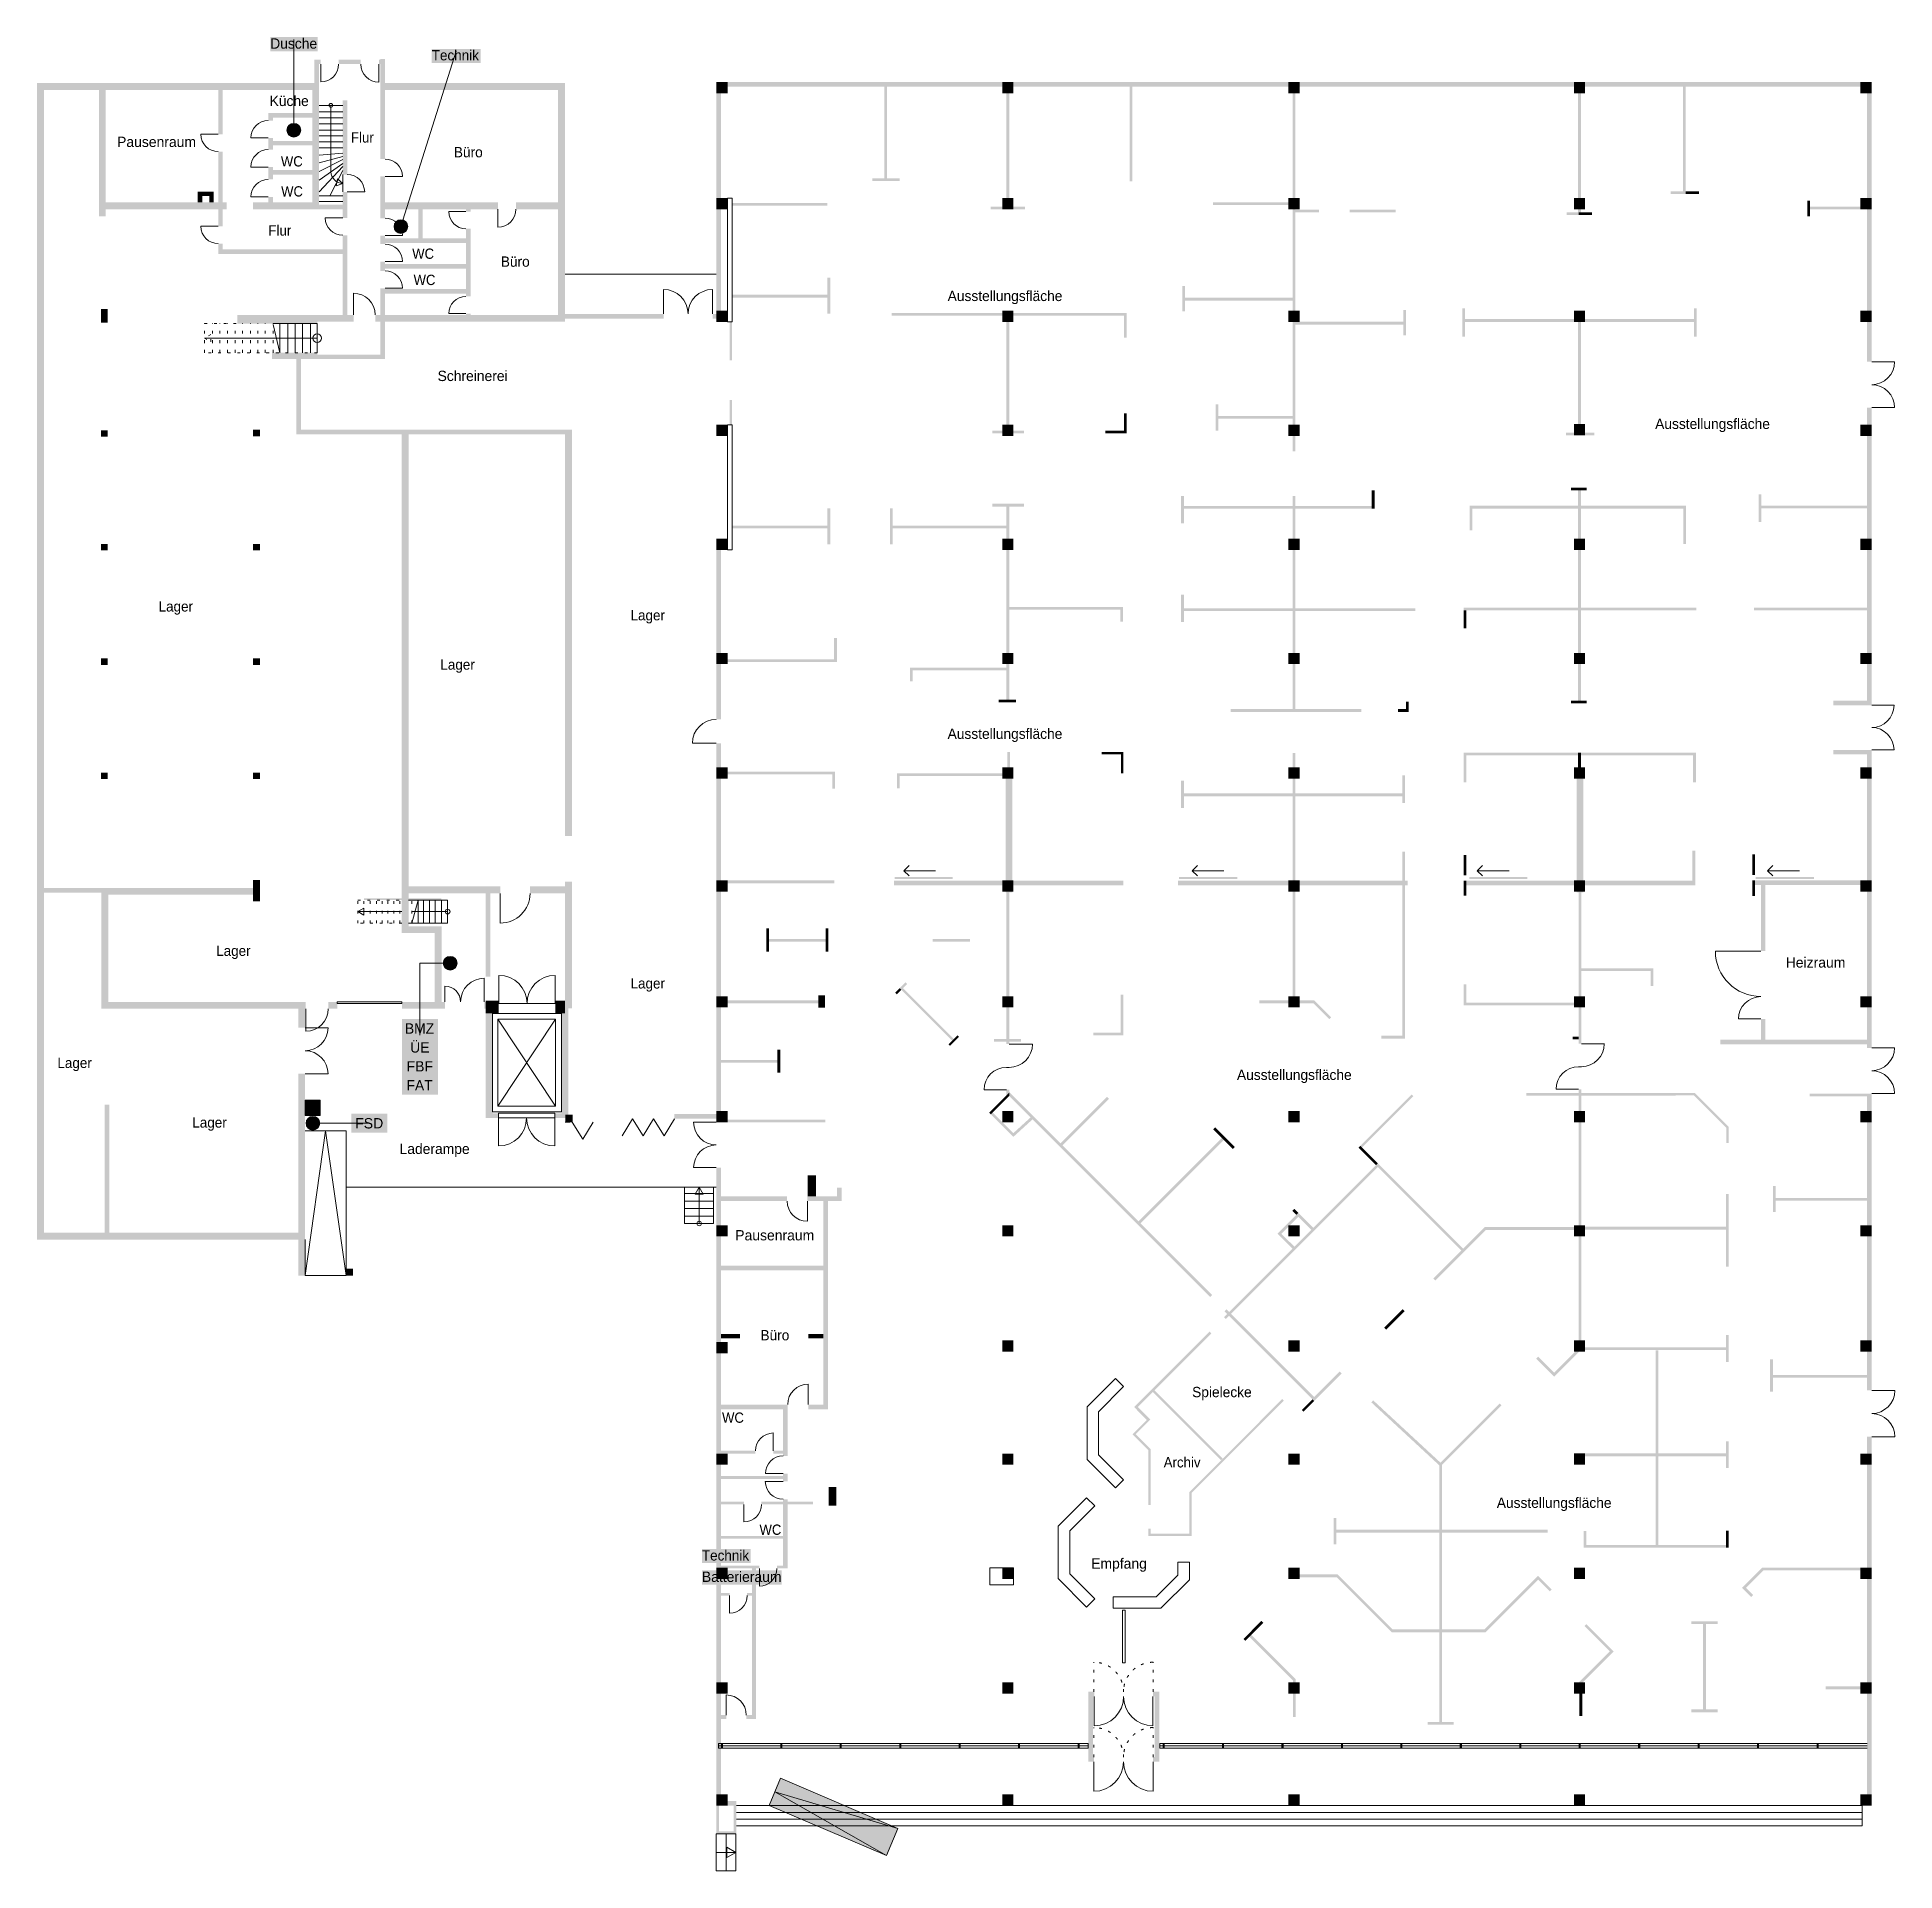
# Model space of a CAD drawing. Header units: inches. Extents: x 49870 to 130920, y 53624 to 133620.
import ezdxf

# ---------------------------------------------------------------- set-up
doc = ezdxf.new("R2010")
doc.units = ezdxf.units.IN
doc.header["$LTSCALE"] = 300
doc.header["$MEASUREMENT"] = 0
for name, pattern in [('Punktlinie', [1.4, 0.4, -1]), ('Standardmuster', [0]), ('Volllinie', [0])]:
    doc.linetypes.add(name, pattern=pattern)
doc.layers.add('Grundebene', color=7, linetype='Continuous')
doc.styles.add('ARIAL', font='arial.ttf', dxfattribs={"height": 0.2})

msp = doc.modelspace()

# ---------------------------------------------------------------- texts
at = {"layer": 'Grundebene', "color": 18, "lineweight": 18, "true_color": 0x000000, "style": 'ARIAL'}
for s, width, p in [('Dusche', 0.961178, (60038, 133117)), ('Technik', 0.935698, (67085, 132607)), ('Küche', 0.956347, (60015, 130614)), ('Pausenraum', 0.966727, (53357, 128827)), ('Flur', 0.923235, (63559, 129022)), ('WC', 0.910832, (60504, 127977)), ('Büro', 0.950108, (68049, 128377)), ('WC', 0.910832, (60514, 126667)), ('Flur', 0.923235, (59959, 124962)), ('WC', 0.910832, (66234, 123949)), ('Büro', 0.950108, (70099, 123603)), ('WC', 0.910832, (66294, 122805)), ('Ausstellungsfläche', 0.955089, (89595, 122107)), ('Schreinerei', 0.960898, (67342, 118617)), ('Ausstellungsfläche', 0.955089, (120463, 116527)), ('Lager', 0.934037, (55169, 108562)), ('Lager', 0.934037, (75759, 108177)), ('Lager', 0.934037, (67463, 106024)), ('Ausstellungsfläche', 0.955089, (89593, 103007)), ('Lager', 0.934037, (57681, 93537)), ('Heizraum', 0.967625, (126159, 93029)), ('Lager', 0.934037, (75759, 92117)), ('Lager', 0.934037, (50754, 88647)), ('Ausstellungsfläche', 0.955089, (102217, 88127)), ('Lager', 0.934037, (56640, 86047)), ('Laderampe', 0.961038, (65683, 84897)), ('Pausenraum', 0.966727, (80328, 81128)), ('Büro', 0.950108, (81427, 76767)), ('Spielecke', 0.953746, (100260, 74287)), ('WC', 0.910832, (79751, 73170)), ('Archiv', 0.921483, (99019, 71222)), ('Ausstellungsfläche', 0.955089, (113553, 69457)), ('WC', 0.910832, (81386, 68282)), ('Technik', 0.935698, (78872, 67161)), ('Empfang', 0.966311, (95856, 66807)), ('Batterieraum', 0.965453, (78872, 66227))]:
    msp.add_text(s, height=450, dxfattribs=dict(at, width=width)).set_placement(p)

# ---------------------------------------------------------------- blocks, each defined once
blk = doc.blocks.new('door-222')
at = {"layer": 'Grundebene', "color": 18, "linetype": 'Standardmuster', "lineweight": 13, "true_color": 0x000000}
for p, q in [((95994, 61234), (95994, 59955)), ((98551, 61234), (98551, 59955))]:
    blk.add_line(p, q, dxfattribs=at)
for centre, start, end in [((95994, 61234), 270, 0), ((98551, 61234), 180, 270)]:
    blk.add_arc(centre, 1279, start, end, dxfattribs=at)
blk = doc.blocks.new('door-22C')
at = {"layer": 'Grundebene', "color": 18, "linetype": 'Standardmuster', "lineweight": 13, "true_color": 0x000000}
for p, q in [((95977, 58384), (95977, 57094)), ((98556, 58384), (98556, 57094))]:
    blk.add_line(p, q, dxfattribs=at)
for centre, start, end in [((95977, 58384), 270, 0), ((98556, 58384), 180, 270)]:
    blk.add_arc(centre, 1290, start, end, dxfattribs=at)
blk = doc.blocks.new('Color_Area-23E')
at = {"layer": 'Grundebene', "true_color": 0xffffff, "transparency": 33554687}
blk.add_hatch(color=7, dxfattribs=at).paths.add_polyline_path([(87424, 55476), (86921, 54286), (81801, 56474), (82304, 57664)], flags=0)
at = {"layer": 'Grundebene', "color": 18, "linetype": 'Volllinie', "lineweight": 13, "true_color": 0x000000}
for p, q in [((81801, 56474), (82304, 57664)), ((82304, 57664), (87424, 55476)), ((86921, 54286), (81801, 56474)), ((87424, 55476), (86921, 54286))]:
    blk.add_line(p, q, dxfattribs=at)
blk = doc.blocks.new('door-2A9')
at = {"layer": 'Grundebene', "color": 18, "linetype": 'Standardmuster', "lineweight": 13, "true_color": 0x000000}
for p, q in [((125075, 93749), (123090, 93749)), ((125075, 90787), (124098, 90787))]:
    blk.add_line(p, q, dxfattribs=at)
for centre, radius, start, end in [((125075, 93749), 1984, 180, 270), ((125075, 90787), 977, 90, 180)]:
    blk.add_arc(centre, radius, start, end, dxfattribs=at)
blk = doc.blocks.new('door-352')
at = {"layer": 'Grundebene', "color": 18, "linetype": 'Standardmuster', "lineweight": 13, "true_color": 0x000000}
blk.add_line((117245, 89705), (118245, 89705), dxfattribs=at)
blk.add_arc((117245, 89705), 999, 270, 0, dxfattribs=at)
blk = doc.blocks.new('door-35A')
at = {"layer": 'Grundebene', "color": 18, "linetype": 'Standardmuster', "lineweight": 13, "true_color": 0x000000}
blk.add_line((117125, 87721), (116140, 87721), dxfattribs=at)
blk.add_arc((117125, 87721), 985, 90, 180, dxfattribs=at)
blk = doc.blocks.new('door-4F5')
at = {"layer": 'Grundebene', "color": 18, "linetype": 'Standardmuster', "lineweight": 13, "true_color": 0x000000}
blk.add_line((83475, 82844), (83475, 81959), dxfattribs=at)
blk.add_arc((83475, 82844), 885, 180, 270, dxfattribs=at)
blk = doc.blocks.new('door-56A')
at = {"layer": 'Grundebene', "color": 18, "linetype": 'Standardmuster', "lineweight": 13, "true_color": 0x000000}
blk.add_line((92280, 89692), (93296, 89692), dxfattribs=at)
blk.add_arc((92280, 89692), 1016, 270, 0, dxfattribs=at)
blk = doc.blocks.new('door-572')
at = {"layer": 'Grundebene', "color": 18, "linetype": 'Standardmuster', "lineweight": 13, "true_color": 0x000000}
blk.add_line((92160, 87698), (91182, 87698), dxfattribs=at)
blk.add_arc((92160, 87698), 978, 90, 180, dxfattribs=at)
blk = doc.blocks.new('door-5E8')
at = {"layer": 'Grundebene', "color": 18, "linetype": 'Standardmuster', "lineweight": 13, "true_color": 0x000000}
blk.add_line((79500, 102817), (78461, 102817), dxfattribs=at)
blk.add_arc((79500, 102817), 1040, 90, 180, dxfattribs=at)
blk = doc.blocks.new('door-5FF')
at = {"layer": 'Grundebene', "color": 18, "linetype": 'Standardmuster', "lineweight": 13, "true_color": 0x000000}
for p, q in [((129910, 89527), (130906, 89527)), ((129910, 87535), (130906, 87535))]:
    blk.add_line(p, q, dxfattribs=at)
for centre, start, end in [((129910, 89527), 270, 0), ((129910, 87535), 0, 90)]:
    blk.add_arc(centre, 996, start, end, dxfattribs=at)
blk = doc.blocks.new('door-609')
at = {"layer": 'Grundebene', "color": 18, "linetype": 'Standardmuster', "lineweight": 13, "true_color": 0x000000}
blk.add_line((83511, 73962), (83511, 74859), dxfattribs=at)
blk.add_arc((83511, 73962), 896, 90, 180, dxfattribs=at)
blk = doc.blocks.new('door-611')
at = {"layer": 'Grundebene', "color": 18, "linetype": 'Standardmuster', "lineweight": 13, "true_color": 0x000000}
blk.add_line((81987, 71949), (81987, 72725), dxfattribs=at)
blk.add_arc((81987, 71949), 777, 90, 180, dxfattribs=at)
blk = doc.blocks.new('door-619')
at = {"layer": 'Grundebene', "color": 18, "linetype": 'Standardmuster', "lineweight": 13, "true_color": 0x000000}
blk.add_line((82415, 70954), (81643, 70954), dxfattribs=at)
blk.add_arc((82415, 70954), 772, 90, 180, dxfattribs=at)
blk = doc.blocks.new('door-621')
at = {"layer": 'Grundebene', "color": 18, "linetype": 'Standardmuster', "lineweight": 13, "true_color": 0x000000}
blk.add_line((82415, 70610), (81639, 70610), dxfattribs=at)
blk.add_arc((82415, 70610), 776, 180, 270, dxfattribs=at)
blk = doc.blocks.new('door-629')
at = {"layer": 'Grundebene', "color": 18, "linetype": 'Standardmuster', "lineweight": 13, "true_color": 0x000000}
blk.add_line((80709, 69608), (80709, 68845), dxfattribs=at)
blk.add_arc((80709, 69608), 763, 270, 0, dxfattribs=at)
blk = doc.blocks.new('door-631')
at = {"layer": 'Grundebene', "color": 18, "linetype": 'Standardmuster', "lineweight": 13, "true_color": 0x000000}
blk.add_line((81382, 66814), (81382, 66047), dxfattribs=at)
blk.add_arc((81382, 66814), 767, 270, 0, dxfattribs=at)
blk = doc.blocks.new('door-639')
at = {"layer": 'Grundebene', "color": 18, "linetype": 'Standardmuster', "lineweight": 13, "true_color": 0x000000}
blk.add_line((80077, 65629), (80077, 64860), dxfattribs=at)
blk.add_arc((80077, 65629), 768, 270, 0, dxfattribs=at)
blk = doc.blocks.new('door-64A')
at = {"layer": 'Grundebene', "color": 18, "linetype": 'Standardmuster', "lineweight": 13, "true_color": 0x000000}
for p, q in [((77200, 121544), (77200, 122613)), ((79339, 121544), (79339, 122613))]:
    blk.add_line(p, q, dxfattribs=at)
for centre, start, end in [((77200, 121544), 0, 90), ((79339, 121544), 90, 180)]:
    blk.add_arc(centre, 1070, start, end, dxfattribs=at)
blk = doc.blocks.new('door-6FE')
at = {"layer": 'Grundebene', "color": 18, "linetype": 'Standardmuster', "lineweight": 13, "true_color": 0x000000}
blk.add_line((64782, 132444), (64782, 131652), dxfattribs=at)
blk.add_arc((64782, 132444), 791, 180, 270, dxfattribs=at)
blk = doc.blocks.new('door-706')
at = {"layer": 'Grundebene', "color": 18, "linetype": 'Standardmuster', "lineweight": 13, "true_color": 0x000000}
blk.add_line((62245, 132444), (62245, 131664), dxfattribs=at)
blk.add_arc((62245, 132444), 779, 270, 0, dxfattribs=at)
blk = doc.blocks.new('door-70E')
at = {"layer": 'Grundebene', "color": 18, "linetype": 'Standardmuster', "lineweight": 13, "true_color": 0x000000}
for p, q in [((79500, 86279), (78512, 86279)), ((79500, 84303), (78512, 84303))]:
    blk.add_line(p, q, dxfattribs=at)
for centre, start, end in [((79500, 86279), 180, 270), ((79500, 84303), 90, 180)]:
    blk.add_arc(centre, 988, start, end, dxfattribs=at)
blk = doc.blocks.new('door-736')
at = {"layer": 'Grundebene', "color": 18, "linetype": 'Standardmuster', "lineweight": 13, "true_color": 0x000000}
blk.add_line((59956, 129221), (59196, 129221), dxfattribs=at)
blk.add_arc((59956, 129221), 760, 90, 180, dxfattribs=at)
blk = doc.blocks.new('door-73E')
at = {"layer": 'Grundebene', "color": 18, "linetype": 'Standardmuster', "lineweight": 13, "true_color": 0x000000}
blk.add_line((59956, 127953), (59196, 127953), dxfattribs=at)
blk.add_arc((59956, 127953), 760, 90, 180, dxfattribs=at)
blk = doc.blocks.new('door-746')
at = {"layer": 'Grundebene', "color": 18, "linetype": 'Standardmuster', "lineweight": 13, "true_color": 0x000000}
blk.add_line((59956, 126653), (59196, 126653), dxfattribs=at)
blk.add_arc((59956, 126653), 760, 90, 180, dxfattribs=at)
blk = doc.blocks.new('door-74E')
at = {"layer": 'Grundebene', "color": 18, "linetype": 'Standardmuster', "lineweight": 13, "true_color": 0x000000}
blk.add_line((57770, 129385), (57010, 129385), dxfattribs=at)
blk.add_arc((57770, 129385), 760, 180, 270, dxfattribs=at)
blk = doc.blocks.new('door-756')
at = {"layer": 'Grundebene', "color": 18, "linetype": 'Standardmuster', "lineweight": 13, "true_color": 0x000000}
blk.add_line((57770, 125371), (57010, 125371), dxfattribs=at)
blk.add_arc((57770, 125371), 760, 180, 270, dxfattribs=at)
blk = doc.blocks.new('door-75E')
at = {"layer": 'Grundebene', "color": 18, "linetype": 'Standardmuster', "lineweight": 13, "true_color": 0x000000}
blk.add_line((65050, 127541), (65810, 127541), dxfattribs=at)
blk.add_arc((65050, 127541), 760, 0, 90, dxfattribs=at)
blk = doc.blocks.new('door-781')
at = {"layer": 'Grundebene', "color": 18, "linetype": 'Standardmuster', "lineweight": 13, "true_color": 0x000000}
blk.add_line((63400, 126867), (64160, 126867), dxfattribs=at)
blk.add_arc((63400, 126867), 760, 0, 90, dxfattribs=at)
blk = doc.blocks.new('door-789')
at = {"layer": 'Grundebene', "color": 18, "linetype": 'Standardmuster', "lineweight": 13, "true_color": 0x000000}
blk.add_line((63200, 125736), (62440, 125736), dxfattribs=at)
blk.add_arc((63200, 125736), 760, 180, 270, dxfattribs=at)
blk = doc.blocks.new('door-79F')
at = {"layer": 'Grundebene', "color": 18, "linetype": 'Standardmuster', "lineweight": 13, "true_color": 0x000000}
blk.add_line((69974, 126114), (69974, 125328), dxfattribs=at)
blk.add_arc((69974, 126114), 786, 270, 0, dxfattribs=at)
blk = doc.blocks.new('door-7C3')
at = {"layer": 'Grundebene', "color": 18, "linetype": 'Standardmuster', "lineweight": 13, "true_color": 0x000000}
blk.add_line((68578, 126011), (67831, 126011), dxfattribs=at)
blk.add_arc((68578, 126011), 747, 180, 270, dxfattribs=at)
blk = doc.blocks.new('door-7CB')
at = {"layer": 'Grundebene', "color": 18, "linetype": 'Standardmuster', "lineweight": 13, "true_color": 0x000000}
blk.add_line((68578, 121557), (67826, 121557), dxfattribs=at)
blk.add_arc((68578, 121557), 752, 90, 180, dxfattribs=at)
blk = doc.blocks.new('gate-7FE')
at = {"layer": 'Grundebene', "color": 18, "linetype": 'Standardmuster', "lineweight": 13, "true_color": 0x000000}
for p, q in [((62964, 91459), (62964, 91534)), ((65785, 91534), (62964, 91534)), ((62964, 91459), (65785, 91459)), ((65785, 91534), (65785, 91459))]:
    blk.add_line(p, q, dxfattribs=at)
blk = doc.blocks.new('door-808')
at = {"layer": 'Grundebene', "color": 18, "linetype": 'Standardmuster', "lineweight": 13, "true_color": 0x000000}
blk.add_line((61592, 91234), (61592, 90254), dxfattribs=at)
blk.add_arc((61592, 91234), 979, 270, 0, dxfattribs=at)
blk = doc.blocks.new('door-810')
at = {"layer": 'Grundebene', "color": 18, "linetype": 'Standardmuster', "lineweight": 13, "true_color": 0x000000}
for p, q in [((61560, 90403), (62562, 90403)), ((61560, 88399), (62562, 88399))]:
    blk.add_line(p, q, dxfattribs=at)
for centre, start, end in [((61560, 90403), 270, 0), ((61560, 88399), 0, 90)]:
    blk.add_arc(centre, 1002, start, end, dxfattribs=at)
blk = doc.blocks.new('door-84A')
at = {"layer": 'Grundebene', "color": 18, "linetype": 'Standardmuster', "lineweight": 13, "true_color": 0x000000}
for p, q in [((69376, 91534), (69376, 92564)), ((67659, 91534), (67659, 92220))]:
    blk.add_line(p, q, dxfattribs=at)
for centre, radius, start, end in [((69376, 91534), 1030, 90, 180), ((67659, 91534), 687, 0, 90)]:
    blk.add_arc(centre, radius, start, end, dxfattribs=at)
blk = doc.blocks.new('Color_Area-B22')
at = {"layer": 'Grundebene', "true_color": 0x000000, "transparency": 33554687}
h = blk.add_hatch(color=18, dxfattribs=at)
edge = h.paths.add_edge_path(flags=0)
edge.add_arc((61070, 129557), 300, 0, 360)
at = {"layer": 'Grundebene', "color": 18, "linetype": 'Standardmuster', "lineweight": 13, "true_color": 0x000000}
blk.add_circle((61070, 129557), 300, dxfattribs=at)
blk = doc.blocks.new('_GROUP-8F2')
at = {"layer": 'Grundebene', "color": 18, "linetype": 'Standardmuster', "lineweight": 13, "true_color": 0x000000}
blk.add_line((61070, 129557), (61070, 133515), dxfattribs=at)
at = {"layer": 'Grundebene'}
blk.add_blockref('Color_Area-B22', (0, 0), dxfattribs=at)
blk = doc.blocks.new('Color_Area-B24')
at = {"layer": 'Grundebene', "true_color": 0x000000, "transparency": 33554687}
h = blk.add_hatch(color=18, dxfattribs=at)
edge = h.paths.add_edge_path(flags=0)
edge.add_arc((65740, 125357), 300, 0, 360)
at = {"layer": 'Grundebene', "color": 18, "linetype": 'Standardmuster', "lineweight": 13, "true_color": 0x000000}
blk.add_circle((65740, 125357), 300, dxfattribs=at)
blk = doc.blocks.new('_GROUP-910')
at = {"layer": 'Grundebene', "color": 18, "linetype": 'Standardmuster', "lineweight": 13, "true_color": 0x000000}
blk.add_line((65740, 125357), (68150, 133005), dxfattribs=at)
at = {"layer": 'Grundebene'}
blk.add_blockref('Color_Area-B24', (0, 0), dxfattribs=at)
blk = doc.blocks.new('door-914')
at = {"layer": 'Grundebene', "color": 18, "linetype": 'Standardmuster', "lineweight": 13, "true_color": 0x000000}
for p, q in [((129910, 74581), (130920, 74581)), ((129910, 72562), (130920, 72562))]:
    blk.add_line(p, q, dxfattribs=at)
for centre, start, end in [((129910, 74581), 270, 0), ((129910, 72562), 0, 90)]:
    blk.add_arc(centre, 1009, start, end, dxfattribs=at)
blk = doc.blocks.new('door-91E')
at = {"layer": 'Grundebene', "color": 18, "linetype": 'Standardmuster', "lineweight": 13, "true_color": 0x000000}
for p, q in [((129910, 104477), (130886, 104477)), ((129910, 102525), (130886, 102525))]:
    blk.add_line(p, q, dxfattribs=at)
for centre, start, end in [((129910, 104477), 270, 0), ((129910, 102525), 0, 90)]:
    blk.add_arc(centre, 976, start, end, dxfattribs=at)
blk = doc.blocks.new('door-928')
at = {"layer": 'Grundebene', "color": 18, "linetype": 'Standardmuster', "lineweight": 13, "true_color": 0x000000}
for p, q in [((129910, 119459), (130911, 119459)), ((129910, 117457), (130911, 117457))]:
    blk.add_line(p, q, dxfattribs=at)
for centre, start, end in [((129910, 119459), 270, 0), ((129910, 117457), 0, 90)]:
    blk.add_arc(centre, 1001, start, end, dxfattribs=at)
blk = doc.blocks.new('door-93D')
at = {"layer": 'Grundebene', "color": 18, "linetype": 'Standardmuster', "lineweight": 13, "true_color": 0x000000}
for p, q in [((69998, 86474), (69998, 85248)), ((72449, 86474), (72449, 85248))]:
    blk.add_line(p, q, dxfattribs=at)
for centre, start, end in [((69998, 86474), 270, 0), ((72449, 86474), 180, 270)]:
    blk.add_arc(centre, 1225, start, end, dxfattribs=at)
blk = doc.blocks.new('door-947')
at = {"layer": 'Grundebene', "color": 18, "linetype": 'Standardmuster', "lineweight": 13, "true_color": 0x000000}
for p, q in [((70020, 91464), (70020, 92689)), ((72470, 91464), (72470, 92689))]:
    blk.add_line(p, q, dxfattribs=at)
for centre, start, end in [((70020, 91464), 0, 90), ((72470, 91464), 90, 180)]:
    blk.add_arc(centre, 1225, start, end, dxfattribs=at)
blk = doc.blocks.new('door-952')
at = {"layer": 'Grundebene', "color": 18, "linetype": 'Standardmuster', "lineweight": 13, "true_color": 0x000000}
blk.add_line((70075, 96267), (70075, 94968), dxfattribs=at)
blk.add_arc((70075, 96267), 1299, 270, 0, dxfattribs=at)
blk = doc.blocks.new('door-95F')
at = {"layer": 'Grundebene', "color": 18, "linetype": 'Standardmuster', "lineweight": 13, "true_color": 0x000000}
blk.add_line((63675, 121504), (63675, 122446), dxfattribs=at)
blk.add_arc((63675, 121504), 943, 0, 90, dxfattribs=at)
blk = doc.blocks.new('door-A93')
at = {"layer": 'Grundebene', "color": 18, "linetype": 'Standardmuster', "lineweight": 13, "true_color": 0x000000}
blk.add_line((79933, 60419), (79933, 61297), dxfattribs=at)
blk.add_arc((79933, 60419), 877, 0, 90, dxfattribs=at)
blk = doc.blocks.new('Color_Area-B26')
at = {"layer": 'Grundebene', "true_color": 0x000000, "transparency": 33554687}
h = blk.add_hatch(color=18, dxfattribs=at)
edge = h.paths.add_edge_path(flags=0)
edge.add_arc((67890, 93217), 300, 0, 360)
at = {"layer": 'Grundebene', "color": 18, "linetype": 'Standardmuster', "lineweight": 18, "true_color": 0x000000}
blk.add_circle((67890, 93217), 300, dxfattribs=at)
blk = doc.blocks.new('_GROUP-A9E')
at = {"layer": 'Grundebene', "color": 18, "linetype": 'Standardmuster', "lineweight": 18, "true_color": 0x000000}
for p, q in [((66570, 93217), (66570, 90077)), ((67890, 93217), (66570, 93217))]:
    blk.add_line(p, q, dxfattribs=at)
at = {"layer": 'Grundebene'}
blk.add_blockref('Color_Area-B26', (0, 0), dxfattribs=at)
blk = doc.blocks.new('Color_Area-AA2')
at = {"layer": 'Grundebene', "true_color": 0x000000, "transparency": 33554687}
blk.add_hatch(color=18, dxfattribs=at).paths.add_polyline_path([(61560, 86582), (62218, 86582), (62218, 87240), (61560, 87240)], flags=0)
at = {"layer": 'Grundebene', "color": 18, "linetype": 'Volllinie', "lineweight": 9, "true_color": 0x000000}
for p, q in [((62218, 87240), (61560, 87240)), ((61560, 87240), (61560, 86582)), ((62218, 86582), (62218, 87240)), ((61560, 86582), (62218, 86582))]:
    blk.add_line(p, q, dxfattribs=at)
blk = doc.blocks.new('Brandmelderzentrale-AA7')
at = {"layer": 'Grundebene', "true_color": 0xffffff, "transparency": 33554687}
blk.add_hatch(color=7, dxfattribs=at).paths.add_polyline_path([(65783, 89959), (67358, 89959), (67358, 90784), (65783, 90784)], flags=0)
at = {"layer": 'Grundebene', "true_color": 0xa02128, "transparency": 33554687}
h = blk.add_hatch(color=244, dxfattribs=at)
h.paths.add_polyline_path([(65820, 89996), (67320, 89996), (67320, 90746), (65820, 90746)], flags=0)
h.paths.add_polyline_path([(65895, 90071), (67245, 90071), (67245, 90671), (65895, 90671)], flags=0)
at = {"layer": 'Grundebene', "color": 18, "lineweight": 18, "true_color": 0x000000, "style": 'ARIAL', "width": 0.957639}
blk.add_text('BMZ', height=450, dxfattribs=at).set_placement((65920, 90146))
blk = doc.blocks.new('Ubertragungseinrichtung-ABE')
at = {"layer": 'Grundebene', "true_color": 0xffffff, "transparency": 33554687}
blk.add_hatch(color=7, dxfattribs=at).paths.add_polyline_path([(65783, 89134), (67358, 89134), (67358, 89959), (65783, 89959)], flags=0)
at = {"layer": 'Grundebene', "true_color": 0xa02128, "transparency": 33554687}
h = blk.add_hatch(color=244, dxfattribs=at)
h.paths.add_polyline_path([(65820, 89171), (67320, 89171), (67320, 89921), (65820, 89921)], flags=0)
h.paths.add_polyline_path([(65895, 89246), (67245, 89246), (67245, 89846), (65895, 89846)], flags=0)
at = {"layer": 'Grundebene', "color": 18, "lineweight": 18, "true_color": 0x000000, "style": 'ARIAL', "width": 0.968815}
blk.add_text('ÜE', height=450, dxfattribs=at).set_placement((66143, 89321))
blk = doc.blocks.new('Color_Area-B28')
at = {"layer": 'Grundebene', "true_color": 0x000000, "transparency": 33554687}
h = blk.add_hatch(color=18, dxfattribs=at)
edge = h.paths.add_edge_path(flags=0)
edge.add_arc((61900, 86237), 300, 0, 360)
at = {"layer": 'Grundebene', "color": 18, "linetype": 'Standardmuster', "lineweight": 18, "true_color": 0x000000}
blk.add_circle((61900, 86237), 300, dxfattribs=at)
blk = doc.blocks.new('_GROUP-AD5')
at = {"layer": 'Grundebene', "color": 18, "linetype": 'Standardmuster', "lineweight": 18, "true_color": 0x000000}
blk.add_line((61900, 86237), (64362, 86237), dxfattribs=at)
at = {"layer": 'Grundebene'}
blk.add_blockref('Color_Area-B28', (0, 0), dxfattribs=at)
blk = doc.blocks.new('Feuerwehr-Schlusseldepot-AD8')
at = {"layer": 'Grundebene', "true_color": 0xffffff, "transparency": 33554687}
blk.add_hatch(color=7, dxfattribs=at).paths.add_polyline_path([(63574, 85825), (65149, 85825), (65149, 86650), (63574, 86650)], flags=0)
at = {"layer": 'Grundebene', "true_color": 0xa02128, "transparency": 33554687}
h = blk.add_hatch(color=244, dxfattribs=at)
h.paths.add_polyline_path([(63612, 86612), (63612, 85862), (65112, 85862), (65112, 86612)], flags=0)
h.paths.add_polyline_path([(63687, 86537), (63687, 85937), (65037, 85937), (65037, 86537)], flags=0)
at = {"layer": 'Grundebene', "color": 18, "lineweight": 18, "true_color": 0x000000, "style": 'ARIAL', "width": 0.973918}
blk.add_text('FSD', height=450, dxfattribs=at).set_placement((63746, 86012))
blk = doc.blocks.new('Feuerwehr-Bedienfeld-AEF')
at = {"layer": 'Grundebene', "true_color": 0xffffff, "transparency": 33554687}
blk.add_hatch(color=7, dxfattribs=at).paths.add_polyline_path([(65783, 88309), (67358, 88309), (67358, 89134), (65783, 89134)], flags=0)
at = {"layer": 'Grundebene', "true_color": 0xa02128, "transparency": 33554687}
h = blk.add_hatch(color=244, dxfattribs=at)
h.paths.add_polyline_path([(65820, 88346), (67320, 88346), (67320, 89096), (65820, 89096)], flags=0)
h.paths.add_polyline_path([(65895, 88421), (67245, 88421), (67245, 89021), (65895, 89021)], flags=0)
at = {"layer": 'Grundebene', "color": 18, "lineweight": 18, "true_color": 0x000000, "style": 'ARIAL', "width": 0.970845}
blk.add_text('FBF', height=450, dxfattribs=at).set_placement((65988, 88496))
blk = doc.blocks.new('Feuerwehr-Anzeigetableau-B06')
at = {"layer": 'Grundebene', "true_color": 0xffffff, "transparency": 33554687}
blk.add_hatch(color=7, dxfattribs=at).paths.add_polyline_path([(65783, 87484), (67358, 87484), (67358, 88309), (65783, 88309)], flags=0)
at = {"layer": 'Grundebene', "true_color": 0x0f8558, "transparency": 33554687}
h = blk.add_hatch(color=126, dxfattribs=at)
h.paths.add_polyline_path([(65820, 88271), (65820, 87521), (67320, 87521), (67320, 88271)], flags=0)
h.paths.add_polyline_path([(65895, 88196), (65895, 87596), (67245, 87596), (67245, 88196)], flags=0)
at = {"layer": 'Grundebene', "color": 18, "lineweight": 18, "true_color": 0x000000, "style": 'ARIAL', "width": 0.956831}
blk.add_text('FAT', height=450, dxfattribs=at).set_placement((65988, 87671))

# ---------------------------------------------------------------- hatches: boundary and pattern name
at = {"layer": 'Grundebene', "true_color": 0x000000, "transparency": 33554687}
h = msp.add_hatch(color=18, dxfattribs=at)
h.paths.add_polyline_path([(73200, 116494), (73200, 116294), (61180, 116294), (61180, 119774), (64850, 119774), (64850, 122662), (65050, 122662), (65050, 119574), (61380, 119574), (61380, 116494)], flags=0)
h.paths.add_polyline_path([(65050, 132664), (65050, 128301), (64850, 128301), (64850, 132664)], flags=0)
h.paths.add_polyline_path([(64850, 127541), (65050, 127541), (65050, 125722), (64850, 125722)], flags=0)
h.paths.add_polyline_path([(64850, 124590), (64850, 124962), (65050, 124962), (65050, 124590)], flags=0)
h.paths.add_polyline_path([(64850, 123830), (65050, 123830), (65050, 123422), (64850, 123422)], flags=0)
h = msp.add_hatch(color=18, dxfattribs=at)
h.paths.add_polyline_path([(62245, 132444), (62245, 132644), (61970, 132644), (61970, 131614), (62170, 131614), (62170, 132444)], flags=0)
h.paths.add_polyline_path([(63990, 132444), (63025, 132444), (63025, 132644), (63990, 132644)], flags=0)
h.paths.add_polyline_path([(64782, 132644), (64782, 132444), (64850, 132444), (64850, 132644)], flags=0)
h = msp.add_hatch(color=18, dxfattribs=at)
h.paths.add_polyline_path([(50170, 131314), (50170, 81464), (61260, 81464), (61260, 88399), (61560, 88399), (61560, 81164), (49870, 81164), (49870, 131614), (62170, 131614), (62170, 131314)], flags=0)
h.paths.add_polyline_path([(61560, 91534), (61560, 90403), (61260, 90403), (61260, 91234), (52670, 91234), (52670, 96504), (59290, 96504), (59290, 96204), (52970, 96204), (52970, 91534)], flags=0)
for points in [[(52863, 131314), (52863, 125804), (52563, 125804), (52563, 131314)], [(72600, 121204), (72600, 131314), (65050, 131314), (65050, 131614), (72900, 131614), (72900, 121204)], [(79500, 131174), (79500, 131664), (79990, 131664), (79990, 131174)], [(86952, 131464), (86952, 127464), (86832, 127464), (86832, 131464)], [(91975, 131174), (91975, 131664), (92465, 131664), (92465, 131174)], [(97655, 131464), (97655, 127324), (97535, 127324), (97535, 131464)], [(104465, 131174), (104465, 131664), (104955, 131664), (104955, 131174)], [(116915, 131174), (116915, 131664), (117405, 131664), (117405, 131174)], [(121798, 131464), (121798, 126774), (121140, 126774), (121140, 126894), (121678, 126894), (121678, 131464)], [(129420, 131174), (129420, 131664), (129910, 131664), (129910, 131174)], [(79500, 121689), (79500, 131174), (79700, 131174), (79700, 121689)], [(92280, 131174), (92280, 126599), (92160, 126599), (92160, 131174)], [(104770, 131174), (104770, 115554), (104650, 115554), (104650, 131174)], [(117100, 131174), (117220, 131174), (117220, 125864), (116600, 125864), (116600, 125984), (117100, 125984)], [(61870, 128896), (60156, 128896), (60156, 129096), (61870, 129096)], [(61870, 127622), (60156, 127622), (60156, 127822), (61870, 127822)], [(87500, 127344), (86310, 127344), (86310, 127464), (87500, 127464)], [(57377, 126408), (57377, 126684), (57070, 126684), (57070, 126408), (56870, 126408), (56870, 126884), (57577, 126884), (57577, 126408)], [(79500, 126109), (79500, 126599), (79990, 126599), (79990, 126109)], [(91975, 126109), (91975, 126599), (92465, 126599), (92465, 126109)], [(104465, 126109), (104465, 126599), (104955, 126599), (104955, 126109)], [(116915, 126109), (116915, 126599), (117405, 126599), (117405, 126109)], [(121798, 126894), (122380, 126894), (122380, 126774), (121798, 126774)], [(127220, 126484), (127220, 125804), (127100, 125804), (127100, 126484)], [(129420, 126109), (129420, 126599), (129910, 126599), (129910, 126109)], [(62170, 126308), (63200, 126308), (63200, 126108), (62170, 126108)], [(66695, 126114), (66695, 124836), (66495, 124836), (66495, 126114)], [(80190, 126381), (84350, 126381), (84350, 126261), (80190, 126261)], [(92970, 126109), (91470, 126109), (91470, 126229), (92970, 126229)], [(104465, 126294), (101170, 126294), (101170, 126414), (104465, 126414)], [(105799, 125978), (104770, 125978), (104770, 126098), (105799, 126098)], [(109146, 125978), (107134, 125978), (107134, 126098), (109146, 126098)], [(117131, 125984), (117713, 125984), (117713, 125864), (117131, 125864)], [(129420, 126109), (127220, 126109), (127220, 126229), (129420, 126229)], [(68578, 124636), (65050, 124636), (65050, 124836), (68578, 124836)], [(68578, 123526), (65050, 123526), (65050, 123726), (68578, 123726)], [(68578, 122430), (65050, 122430), (65050, 122630), (68578, 122630)], [(84470, 123134), (84470, 121554), (84350, 121554), (84350, 123134)], [(99830, 122764), (99830, 121664), (99950, 121664), (99950, 122764)], [(52650, 121164), (52650, 121754), (52950, 121754), (52950, 121164)], [(79500, 121199), (79500, 121689), (79990, 121689), (79990, 121199)], [(80190, 122379), (84350, 122379), (84350, 122259), (80190, 122259)], [(91975, 121466), (87150, 121466), (87150, 121586), (91975, 121586)], [(91975, 121199), (91975, 121689), (92465, 121689), (92465, 121199)], [(97290, 121466), (92465, 121466), (92465, 121586), (97290, 121586)], [(97410, 121586), (97410, 120504), (97290, 120504), (97290, 121586)], [(104650, 122251), (99950, 122251), (99950, 122131), (104650, 122131)], [(104465, 121199), (104465, 121689), (104955, 121689), (104955, 121199)], [(109590, 121715), (109590, 120615), (109470, 120615), (109470, 121715)], [(112050, 121784), (112050, 120554), (112170, 120554), (112170, 121784)], [(116915, 121199), (116915, 121689), (117405, 121689), (117405, 121199)], [(122270, 121784), (122270, 120554), (122150, 120554), (122150, 121784)], [(129420, 121199), (129420, 121689), (129910, 121689), (129910, 121199)], [(62088, 121124), (58600, 121124), (58600, 121204), (62088, 121204)], [(65050, 121504), (72600, 121504), (72600, 121204), (65050, 121204)], [(92280, 121199), (92280, 116709), (92160, 116709), (92160, 121199)], [(104770, 121203), (109470, 121203), (109470, 121083), (104770, 121083)], [(116915, 121319), (112170, 121319), (112170, 121199), (116915, 121199)], [(117220, 121199), (117220, 116454), (117100, 116454), (117100, 121199)], [(117405, 121319), (122150, 121319), (122150, 121199), (117405, 121199)], [(62088, 119774), (60110, 119774), (60110, 119854), (62088, 119854)], [(61180, 119774), (60110, 119774), (60110, 119574), (61180, 119574)], [(101290, 117604), (101290, 116454), (101410, 116454), (101410, 117604)], [(97410, 117214), (97410, 116334), (96480, 116334), (96480, 116454), (97290, 116454), (97290, 117214)], [(104650, 117094), (101410, 117094), (101410, 116974), (104650, 116974)], [(116915, 116249), (116915, 116739), (117405, 116739), (117405, 116249)], [(52650, 116184), (52650, 116464), (52950, 116464), (52950, 116184)], [(59290, 116212), (59290, 116492), (59590, 116492), (59590, 116212)], [(79500, 116219), (79500, 116709), (79990, 116709), (79990, 116219)], [(92930, 116334), (91550, 116334), (91550, 116454), (92930, 116454)], [(91975, 116219), (91975, 116709), (92465, 116709), (92465, 116219)], [(104465, 116219), (104465, 116709), (104955, 116709), (104955, 116219)], [(117803, 116249), (116573, 116249), (116573, 116369), (117803, 116369)], [(129420, 116219), (129420, 116709), (129910, 116709), (129910, 116219)], [(99900, 113604), (99900, 112404), (99780, 112404), (99780, 113604)], [(104770, 113604), (104770, 104184), (104650, 104184), (104650, 113604)], [(108100, 113044), (108100, 113844), (108220, 113844), (108220, 113044)], [(117470, 113844), (116790, 113844), (116790, 113964), (117470, 113964)], [(117100, 106759), (117100, 113844), (117220, 113844), (117220, 106759)], [(125100, 113677), (125100, 112467), (124980, 112467), (124980, 113677)], [(84470, 113070), (84470, 111490), (84350, 111490), (84350, 113070)], [(87080, 113070), (87080, 111490), (87200, 111490), (87200, 113070)], [(92930, 113144), (91550, 113144), (91550, 113264), (92930, 113264)], [(92160, 111739), (92160, 113144), (92280, 113144), (92280, 111739)], [(108100, 113044), (99900, 113044), (99900, 113164), (108100, 113164)], [(121690, 111514), (121690, 113054), (112490, 113054), (112490, 112104), (112370, 112104), (112370, 113174), (121810, 113174), (121810, 111514)], [(129710, 113057), (125100, 113057), (125100, 113177), (129710, 113177)], [(80190, 112315), (84350, 112315), (84350, 112195), (80190, 112195)], [(92160, 112315), (87200, 112315), (87200, 112195), (92160, 112195)], [(52650, 111234), (52650, 111514), (52950, 111514), (52950, 111234)], [(59290, 111234), (59290, 111514), (59590, 111514), (59590, 111234)], [(79500, 111249), (79500, 111739), (79990, 111739), (79990, 111249)], [(91975, 111249), (91975, 111739), (92465, 111739), (92465, 111249)], [(92280, 111249), (92280, 104714), (92160, 104714), (92160, 111249)], [(104465, 111249), (104465, 111739), (104955, 111739), (104955, 111249)], [(116915, 111249), (116915, 111739), (117405, 111739), (117405, 111249)], [(129420, 111249), (129420, 111739), (129910, 111739), (129910, 111249)], [(92280, 108759), (97250, 108759), (97250, 108114), (97130, 108114), (97130, 108639), (92280, 108639)], [(99900, 109304), (99900, 108104), (99780, 108104), (99780, 109304)], [(110000, 108584), (99780, 108584), (99780, 108704), (110000, 108704)], [(122260, 108614), (112110, 108614), (112110, 108734), (122260, 108734)], [(112230, 108614), (112230, 107824), (112110, 107824), (112110, 108614)], [(129710, 108614), (124780, 108614), (124780, 108734), (129710, 108734)], [(79500, 106477), (84640, 106477), (84640, 107414), (84760, 107414), (84760, 106357), (79500, 106357)], [(52650, 106234), (52650, 106514), (52950, 106514), (52950, 106234)], [(59290, 106234), (59290, 106514), (59590, 106514), (59590, 106234)], [(79500, 106269), (79500, 106759), (79990, 106759), (79990, 106269)], [(91975, 106269), (91975, 106759), (92465, 106759), (92465, 106269)], [(104465, 106269), (104465, 106759), (104955, 106759), (104955, 106269)], [(116915, 106269), (116915, 106759), (117405, 106759), (117405, 106269)], [(117220, 106269), (117220, 104677), (117100, 104677), (117100, 106269)], [(129420, 106269), (129420, 106759), (129910, 106759), (129910, 106269)], [(92160, 105991), (88070, 105991), (88070, 105514), (87950, 105514), (87950, 106111), (92160, 106111)], [(92570, 104594), (91820, 104594), (91820, 104714), (92570, 104714)], [(109710, 104624), (109710, 104184), (109240, 104184), (109240, 104304), (109590, 104304), (109590, 104624)], [(117470, 104557), (116790, 104557), (116790, 104677), (117470, 104677)], [(129710, 104477), (128240, 104477), (128240, 104677), (129710, 104677)], [(107650, 104184), (101940, 104184), (101940, 104304), (107650, 104304)], [(97160, 101497), (97160, 102334), (96320, 102334), (96320, 102434), (97260, 102434), (97260, 101497)], [(104770, 102397), (104770, 91289), (104650, 91289), (104650, 102397)], [(122240, 102285), (112230, 102285), (112230, 101114), (112110, 101114), (112110, 102405), (122240, 102405)], [(117100, 101759), (117100, 102405), (117220, 102405), (117220, 101759)], [(122240, 102405), (122240, 101114), (122120, 101114), (122120, 102405)], [(129710, 102325), (128240, 102325), (128240, 102525), (129710, 102525)], [(52650, 101254), (52650, 101534), (52950, 101534), (52950, 101254)], [(59290, 101254), (59290, 101534), (59590, 101534), (59590, 101254)], [(79500, 101269), (79500, 101759), (79990, 101759), (79990, 101269)], [(79990, 101574), (84680, 101574), (84680, 100834), (84560, 100834), (84560, 101454), (79990, 101454)], [(91975, 101387), (87500, 101387), (87500, 100844), (87380, 100844), (87380, 101507), (91975, 101507)], [(91975, 101269), (91975, 101759), (92465, 101759), (92465, 101269)], [(92420, 101624), (92420, 96314), (92130, 96314), (92130, 101624)], [(104465, 101269), (104465, 101759), (104955, 101759), (104955, 101269)], [(109547, 101412), (109547, 100212), (109427, 100212), (109427, 101412)], [(116915, 101269), (116915, 101759), (117405, 101759), (117405, 101269)], [(117330, 101624), (117330, 96314), (117040, 96314), (117040, 101624)], [(129420, 101269), (129420, 101759), (129910, 101759), (129910, 101269)], [(99900, 101184), (99900, 99984), (99780, 99984), (99780, 101184)], [(109427, 100504), (99780, 100504), (99780, 100624), (109427, 100624)], [(109547, 96444), (109427, 96444), (109427, 98087), (109547, 98087)], [(122090, 96614), (122090, 98124), (122210, 98124), (122210, 96614)], [(112230, 97944), (112230, 97047), (112110, 97047), (112110, 97944)], [(124820, 97965), (124820, 97069), (124700, 97069), (124700, 97965)], [(52670, 96304), (50170, 96304), (50170, 96504), (52670, 96504)], [(59290, 95914), (59290, 96854), (59590, 96854), (59590, 95914)], [(79500, 96339), (79500, 96829), (79990, 96829), (79990, 96339)], [(79990, 96829), (84650, 96829), (84650, 96709), (79990, 96709)], [(97260, 96614), (87248, 96614), (87248, 96814), (97260, 96814)], [(87280, 96974), (89820, 96974), (89820, 96894), (87280, 96894)], [(91975, 96339), (91975, 96829), (92465, 96829), (92465, 96339)], [(109660, 96614), (99648, 96614), (99648, 96814), (109660, 96814)], [(99690, 96974), (102230, 96974), (102230, 96894), (99690, 96894)], [(104465, 96339), (104465, 96829), (104955, 96829), (104955, 96339)], [(122210, 96614), (112110, 96614), (112110, 96814), (122210, 96814)], [(112230, 96814), (112230, 96164), (112110, 96164), (112110, 96814)], [(112350, 96974), (114890, 96974), (114890, 96894), (112350, 96894)], [(116915, 96339), (116915, 96829), (117405, 96829), (117405, 96339)], [(129710, 96635), (124700, 96635), (124700, 96835), (129710, 96835)], [(124820, 96835), (124820, 96150), (124700, 96150), (124700, 96835)], [(124850, 96974), (127390, 96974), (127390, 96894), (124850, 96894)], [(129420, 96339), (129420, 96829), (129910, 96829), (129910, 96339)], [(67510, 95974), (64130, 95974), (64130, 96054), (67510, 96054)], [(69440, 92634), (69440, 96267), (69640, 96267), (69640, 92634)], [(109547, 96444), (109547, 89934), (108510, 89934), (108510, 90054), (109427, 90054), (109427, 96444)], [(81800, 94736), (81800, 93726), (81680, 93726), (81680, 94736)], [(81800, 94282), (84270, 94282), (84270, 94162), (81800, 94162)], [(84390, 94736), (84390, 93726), (84270, 93726), (84270, 94736)], [(88940, 94282), (90565, 94282), (90565, 94162), (88940, 94162)], [(117245, 92996), (120390, 92996), (120390, 92224), (120270, 92224), (120270, 92876), (117245, 92876)], [(79500, 91289), (79500, 91779), (79990, 91779), (79990, 91289)], [(79990, 91594), (83950, 91594), (83950, 91474), (79990, 91474)], [(83950, 91814), (83950, 91284), (84250, 91284), (84250, 91814)], [(87573, 92060), (87375, 91862), (87305, 91933), (87502, 92130)], [(89790, 89843), (87502, 92130), (87760, 92388), (87830, 92317), (87643, 92130), (89860, 89914)], [(91975, 91289), (91975, 91779), (92465, 91779), (92465, 91289)], [(103200, 91594), (105595, 91594), (106328, 90861), (106243, 90776), (105545, 91474), (103200, 91474)], [(104465, 91289), (104465, 91779), (104955, 91779), (104955, 91289)], [(112230, 92304), (112230, 91504), (116915, 91504), (116915, 91384), (112110, 91384), (112110, 92304)], [(116915, 91289), (116915, 91779), (117405, 91779), (117405, 91289)], [(129420, 91289), (129420, 91779), (129910, 91779), (129910, 91289)], [(69440, 91584), (69440, 91033), (70007, 91033), (70007, 91584)], [(69740, 91254), (69740, 86474), (69440, 86474), (69440, 91254)], [(72480, 91584), (72480, 91033), (72907, 91033), (72907, 91584)], [(73050, 91254), (73050, 86474), (72750, 86474), (72750, 91254)], [(90093, 90005), (89896, 89807), (89825, 89878), (90022, 90076)], [(117125, 89896), (116870, 89896), (116870, 90016), (117125, 90016)], [(82290, 89454), (82290, 88444), (82170, 88444), (82170, 89454)], [(89896, 89807), (89698, 89610), (89628, 89681), (89825, 89878)], [(91620, 89914), (92800, 89914), (92800, 89794), (91620, 89794)], [(129710, 89684), (123300, 89684), (123300, 89884), (129710, 89884)], [(79700, 89000), (82170, 89000), (82170, 88880), (79700, 88880)], [(91407, 86694), (92280, 87567), (92280, 87425), (91478, 86623)], [(114840, 87554), (121360, 87554), (121360, 87434), (114840, 87434)], [(121360, 87554), (122190, 87554), (123670, 86074), (123670, 85377), (123570, 85377), (123570, 86032), (122149, 87454), (121360, 87454)], [(129710, 87415), (127210, 87415), (127210, 87535), (129710, 87535)], [(52815, 81464), (52815, 87054), (53015, 87054), (53015, 81464)], [(79500, 86279), (79500, 86769), (79990, 86769), (79990, 86279)], [(91975, 86279), (91975, 86769), (92465, 86769), (92465, 86279)], [(94518, 85357), (96547, 87386), (96632, 87302), (94603, 85272)], [(104465, 86279), (104465, 86769), (104955, 86769), (104955, 86279)], [(107603, 85256), (109840, 87494), (109911, 87423), (107673, 85185)], [(116915, 86279), (116915, 86769), (117405, 86769), (117405, 86279)], [(129420, 86279), (129420, 86769), (129910, 86769), (129910, 86279)], [(72910, 86284), (72910, 86609), (73235, 86609), (73235, 86284)], [(79500, 86637), (77674, 86637), (77674, 86437), (79500, 86437)], [(79990, 86399), (84260, 86399), (84260, 86279), (79990, 86279)], [(91563, 86708), (92463, 85808), (93213, 86492), (93298, 86407), (92459, 85642), (91478, 86623)], [(102040, 85114), (101180, 85974), (101265, 86058), (102125, 85198)], [(97918, 81958), (101557, 85597), (101642, 85512), (98003, 81873)], [(108278, 84411), (107518, 85171), (107603, 85256), (108363, 84495)], [(101872, 78004), (108363, 84495), (112089, 80770), (112004, 80685), (108363, 84326), (101956, 77919)], [(83487, 83044), (83487, 83964), (83850, 83964), (83850, 83044)], [(125723, 83495), (125723, 82365), (125603, 82365), (125603, 83495)], [(84371, 82844), (84371, 73762), (84171, 73762), (84171, 82844)], [(123670, 83154), (123670, 79984), (123550, 79984), (123550, 83154)], [(129710, 82860), (125600, 82860), (125600, 82980), (129710, 82980)], [(104636, 80768), (103985, 81418), (104895, 82328), (105546, 81678), (105461, 81593), (104895, 82159), (104155, 81418), (104721, 80853)], [(104810, 82243), (104635, 82419), (104720, 82503), (104895, 82328)], [(61560, 81164), (61260, 81164), (61260, 79594), (61560, 79594)], [(79500, 81299), (79500, 81789), (79990, 81789), (79990, 81299)], [(91975, 81299), (91975, 81789), (92465, 81789), (92465, 81299)], [(104465, 81299), (104465, 81789), (104955, 81789), (104955, 81299)], [(116915, 81587), (113075, 81587), (110871, 79383), (110786, 79467), (113025, 81707), (116915, 81707)], [(116915, 81299), (116915, 81789), (117405, 81789), (117405, 81299)], [(117405, 81719), (123550, 81719), (123550, 81599), (117405, 81599)], [(129420, 81299), (129420, 81789), (129910, 81789), (129910, 81299)], [(63650, 79594), (63350, 79594), (63350, 79894), (63650, 79894)], [(84171, 79822), (79700, 79822), (79700, 80022), (84171, 80022)], [(109531, 78043), (108721, 77233), (108636, 77317), (109446, 78127)], [(80530, 76848), (79700, 76848), (79700, 77048), (80530, 77048)], [(84171, 76848), (83510, 76848), (83510, 77048), (84171, 77048)], [(79500, 76201), (79500, 76691), (79990, 76691), (79990, 76201)], [(91975, 76279), (91975, 76769), (92465, 76769), (92465, 76279)], [(104465, 76279), (104465, 76769), (104955, 76769), (104955, 76279)], [(117153, 76279), (116057, 75182), (115268, 75971), (115353, 76056), (116057, 75352), (116984, 76279)], [(116915, 76279), (116915, 76769), (117405, 76769), (117405, 76279)], [(117405, 76459), (123550, 76459), (123550, 76339), (117405, 76339)], [(120598, 76329), (120598, 67844), (120478, 67844), (120478, 76329)], [(123670, 76994), (123670, 75824), (123550, 75824), (123550, 76994)], [(129420, 76279), (129420, 76769), (129910, 76769), (129910, 76279)], [(125600, 75944), (125600, 74534), (125480, 74534), (125480, 75944)], [(101527, 71539), (98552, 74514), (98623, 74585), (101598, 71610)], [(129710, 75142), (125600, 75142), (125600, 75262), (129710, 75262)], [(100141, 68237), (100141, 70152), (104192, 74204), (104263, 74133), (100241, 70111), (100241, 68237)], [(105584, 74122), (105120, 73658), (105049, 73729), (105513, 74193)], [(113763, 73931), (111097, 71265), (108080, 74060), (108161, 74148), (111094, 71432), (113678, 74016)], [(123670, 72368), (123670, 71198), (123550, 71198), (123550, 72368)], [(79500, 71339), (79500, 71829), (79990, 71829), (79990, 71339)], [(91975, 71339), (91975, 71829), (92465, 71829), (92465, 71339)], [(104465, 71339), (104465, 71829), (104955, 71829), (104955, 71339)], [(111045, 60114), (111045, 71383), (111165, 71503), (111165, 60114)], [(116915, 71344), (116915, 71834), (117405, 71834), (117405, 71344)], [(117405, 71834), (123550, 71834), (123550, 71714), (117405, 71714)], [(129420, 71339), (129420, 71829), (129910, 71829), (129910, 71339)], [(82415, 70724), (79700, 70724), (79700, 70844), (82415, 70844)], [(82615, 69728), (83720, 69728), (83720, 69608), (82615, 69608)], [(84740, 70374), (84740, 69554), (84400, 69554), (84400, 70374)], [(106430, 67864), (106430, 69014), (106550, 69014), (106550, 67864)], [(82415, 68110), (79700, 68110), (79700, 68230), (82415, 68230)], [(115770, 68384), (106550, 68384), (106550, 68504), (115770, 68504)], [(123550, 67724), (117340, 67724), (117340, 68444), (117460, 68444), (117460, 67844), (123550, 67844)], [(123670, 68464), (123670, 67724), (123550, 67724), (123550, 68464)], [(79500, 66359), (79500, 66849), (79990, 66849), (79990, 66359)], [(91975, 66359), (91975, 66849), (92465, 66849), (92465, 66359)], [(104465, 66359), (104465, 66849), (104955, 66849), (104955, 66359)], [(115863, 65816), (115355, 66324), (113065, 64034), (108965, 64034), (106565, 66434), (104955, 66434), (104955, 66554), (106615, 66554), (109015, 64154), (113015, 64154), (115355, 66493), (115948, 65901)], [(116915, 66359), (116915, 66849), (117405, 66849), (117405, 66359)], [(125300, 66849), (124423, 65971), (124740, 65653), (124655, 65569), (124253, 65971), (125130, 66849)], [(129420, 66729), (125130, 66729), (125130, 66849), (129420, 66849)], [(129420, 66359), (129420, 66849), (129910, 66849), (129910, 66359)], [(102495, 63738), (103285, 64528), (103370, 64444), (102580, 63654)], [(117135, 61849), (118483, 63196), (117378, 64301), (117463, 64386), (118653, 63196), (117305, 61849)], [(123190, 64394), (122040, 64394), (122040, 64514), (123190, 64514)], [(122555, 60664), (122555, 64394), (122675, 64394), (122675, 60664)], [(104660, 60334), (104660, 61934), (102760, 63834), (102845, 63918), (104780, 61983), (104780, 60334)], [(79500, 61359), (79500, 61849), (79990, 61849), (79990, 61359)], [(91975, 61359), (91975, 61849), (92465, 61849), (92465, 61359)], [(104465, 61359), (104465, 61849), (104955, 61849), (104955, 61359)], [(116915, 61359), (116915, 61849), (117405, 61849), (117405, 61359)], [(129420, 61549), (127900, 61549), (127900, 61669), (129420, 61669)], [(129420, 61359), (129420, 61849), (129910, 61849), (129910, 61359)], [(117160, 60384), (117160, 61359), (117280, 61359), (117280, 60384)], [(111670, 59994), (110540, 59994), (110540, 60114), (111670, 60114)], [(123190, 60544), (122040, 60544), (122040, 60664), (123190, 60664)], [(79700, 59172), (79789, 59172), (79789, 58972), (79700, 58972)], [(82294, 59172), (82383, 59172), (82383, 58972), (82294, 58972)], [(84888, 59172), (84976, 59172), (84976, 58972), (84888, 58972)], [(87481, 59172), (87570, 59172), (87570, 58972), (87481, 58972)], [(90075, 59172), (90164, 59172), (90164, 58972), (90075, 58972)], [(92669, 59172), (92757, 59172), (92757, 58972), (92669, 58972)], [(95263, 59172), (95352, 59172), (95352, 58972), (95263, 58972)], [(98972, 59172), (99060, 59172), (99060, 58972), (98972, 58972)], [(101565, 59172), (101654, 59172), (101654, 58972), (101565, 58972)], [(104159, 59172), (104248, 59172), (104248, 58972), (104159, 58972)], [(106753, 59172), (106841, 59172), (106841, 58972), (106753, 58972)], [(109346, 59172), (109435, 59172), (109435, 58972), (109346, 58972)], [(111940, 59172), (112029, 59172), (112029, 58972), (111940, 58972)], [(114534, 59172), (114622, 59172), (114622, 58972), (114534, 58972)], [(117127, 59172), (117216, 59172), (117216, 58972), (117127, 58972)], [(119721, 59172), (119810, 59172), (119810, 58972), (119721, 58972)], [(122315, 59172), (122403, 59172), (122403, 58972), (122315, 58972)], [(124908, 59172), (124997, 59172), (124997, 58972), (124908, 58972)], [(127502, 59172), (127591, 59172), (127591, 58972), (127502, 58972)], [(79500, 56474), (79500, 56964), (79990, 56964), (79990, 56474)], [(91975, 56474), (91975, 56964), (92465, 56964), (92465, 56474)], [(104465, 56474), (104465, 56964), (104955, 56964), (104955, 56474)], [(116915, 56474), (116915, 56964), (117405, 56964), (117405, 56474)], [(129420, 56474), (129420, 56964), (129910, 56964), (129910, 56474)], [(79620, 56474), (79620, 55354), (80260, 55354), (80260, 56474), (80380, 56474), (80380, 55234), (79500, 55234), (79500, 56474)]]:
    msp.add_hatch(color=18, dxfattribs=at).paths.add_polyline_path(points, flags=0)
h = msp.add_hatch(color=18, dxfattribs=at)
h.paths.add_polyline_path([(61870, 126408), (61870, 131314), (62170, 131314), (62170, 126108), (59291, 126108), (59291, 126408)], flags=0)
h.paths.add_polyline_path([(52863, 126408), (58138, 126408), (58138, 126108), (52863, 126108)], flags=0)
h = msp.add_hatch(color=18, dxfattribs=at)
h.paths.add_polyline_path([(63200, 124364), (63200, 124164), (57770, 124164), (57770, 124611), (57970, 124611), (57970, 124364)], flags=0)
h.paths.add_polyline_path([(57970, 128625), (57970, 125371), (57770, 125371), (57770, 128625)], flags=0)
h.paths.add_polyline_path([(57970, 129385), (57770, 129385), (57770, 131314), (57970, 131314)], flags=0)
h = msp.add_hatch(color=18, dxfattribs=at)
h.paths.add_polyline_path([(129710, 119459), (129910, 119459), (129910, 131664), (79500, 131664), (79500, 131464), (129710, 131464)], flags=0)
h.paths.add_polyline_path([(129910, 104477), (129910, 117457), (129710, 117457), (129710, 104477)], flags=0)
h.paths.add_polyline_path([(129910, 102525), (129710, 102525), (129710, 89527), (129910, 89527)], flags=0)
h.paths.add_polyline_path([(129710, 72562), (129910, 72562), (129910, 56474), (129470, 56474), (129470, 56674), (129710, 56674)], flags=0)
h.paths.add_polyline_path([(129910, 74581), (129710, 74581), (129710, 87535), (129910, 87535)], flags=0)
h = msp.add_hatch(color=18, dxfattribs=at)
h.paths.add_polyline_path([(63400, 125736), (63400, 126867), (63200, 126867), (63200, 125736)], flags=0)
h.paths.add_polyline_path([(63200, 121484), (63200, 124976), (63400, 124976), (63400, 121484)], flags=0)
h.paths.add_polyline_path([(63400, 127627), (63200, 127627), (63200, 130864), (63400, 130864)], flags=0)
h = msp.add_hatch(color=18, dxfattribs=at)
h.paths.add_polyline_path([(61870, 130104), (60156, 130104), (60156, 129981), (59956, 129981), (59956, 130304), (61870, 130304)], flags=0)
h.paths.add_polyline_path([(59956, 127953), (59956, 127413), (60156, 127413), (60156, 127953)], flags=0)
h.paths.add_polyline_path([(60156, 126653), (59956, 126653), (59956, 126408), (60156, 126408)], flags=0)
h.paths.add_polyline_path([(59956, 128713), (60156, 128713), (60156, 129221), (59956, 129221)], flags=0)
h = msp.add_hatch(color=18, dxfattribs=at)
h.paths.add_polyline_path([(70760, 126414), (70760, 126114), (72600, 126114), (72600, 126414)], flags=0)
h.paths.add_polyline_path([(65050, 126414), (69974, 126414), (69974, 126114), (65050, 126114)], flags=0)
h = msp.add_hatch(color=18, dxfattribs=at)
h.paths.add_polyline_path([(68778, 122309), (68778, 125264), (68578, 125264), (68578, 122309)], flags=0)
h.paths.add_polyline_path([(68778, 121504), (68778, 121557), (68578, 121557), (68578, 121504)], flags=0)
h.paths.add_polyline_path([(68778, 126011), (68578, 126011), (68578, 126114), (68778, 126114)], flags=0)
h = msp.add_hatch(color=18, dxfattribs=at)
h.paths.add_polyline_path([(58600, 121204), (63675, 121204), (63675, 121504), (58600, 121504)], flags=0)
h.paths.add_polyline_path([(64850, 121504), (64850, 121204), (64618, 121204), (64618, 121504)], flags=0)
h = msp.add_hatch(color=18, dxfattribs=at)
h.paths.add_polyline_path([(77200, 121544), (72900, 121544), (72900, 121344), (77200, 121344)], flags=0)
h.paths.add_polyline_path([(79500, 121544), (79339, 121544), (79339, 121344), (79500, 121344)], flags=0)
h = msp.add_hatch(color=18, dxfattribs=at)
h.paths.add_polyline_path([(80090, 119522), (80090, 121199), (80190, 121199), (80190, 119522)], flags=0)
h.paths.add_polyline_path([(80190, 116709), (80190, 117787), (80090, 117787), (80090, 116709)], flags=0)
h = msp.add_hatch(color=18, dxfattribs=at)
h.paths.add_polyline_path([(67520, 94834), (67520, 91234), (65785, 91234), (65785, 91534), (67220, 91534), (67220, 94534), (65778, 94534), (65778, 116294), (66078, 116294), (66078, 94834)], flags=0)
h.paths.add_polyline_path([(62964, 91234), (62964, 91534), (62571, 91534), (62571, 91234)], flags=0)
h.paths.add_polyline_path([(61560, 91534), (61560, 91234), (61592, 91234), (61592, 91534)], flags=0)
h = msp.add_hatch(color=18, dxfattribs=at)
h.paths.add_polyline_path([(73200, 96781), (72900, 96781), (72900, 91254), (73200, 91254)], flags=0)
h.paths.add_polyline_path([(72900, 116294), (72900, 98776), (73200, 98776), (73200, 116294)], flags=0)
h = msp.add_hatch(color=18, dxfattribs=at)
h.paths.add_polyline_path([(80380, 56674), (80380, 56474), (79500, 56474), (79500, 84303), (79700, 84303), (79700, 56674)], flags=0)
h.paths.add_polyline_path([(79700, 86279), (79500, 86279), (79500, 102817), (79700, 102817)], flags=0)
h.paths.add_polyline_path([(79700, 103857), (79700, 111249), (79500, 111249), (79500, 103857)], flags=0)
h = msp.add_hatch(color=18, dxfattribs=at)
h.paths.add_polyline_path([(92200, 102434), (92200, 101759), (92320, 101759), (92320, 102434)], flags=0)
h.paths.add_polyline_path([(97140, 91848), (97260, 91848), (97260, 90074), (95950, 90074), (95950, 90194), (97140, 90194)], flags=0)
h.paths.add_polyline_path([(97260, 96614), (97140, 96614), (97140, 96814), (97260, 96814)], flags=0)
h = msp.add_hatch(color=18, dxfattribs=at)
h.paths.add_polyline_path([(70075, 96267), (70075, 96567), (66078, 96567), (66078, 96267)], flags=0)
h.paths.add_polyline_path([(72900, 96267), (71374, 96267), (71374, 96567), (72900, 96567)], flags=0)
h = msp.add_hatch(color=18, dxfattribs=at)
h.paths.add_polyline_path([(125275, 90787), (125075, 90787), (125075, 89884), (125275, 89884)], flags=0)
h.paths.add_polyline_path([(125275, 96635), (125275, 93749), (125075, 93749), (125075, 96635)], flags=0)
h = msp.add_hatch(color=18, dxfattribs=at)
h.paths.add_polyline_path([(92280, 87444), (92280, 87698), (92160, 87698), (92160, 87444)], flags=0)
h.paths.add_polyline_path([(92160, 89692), (92280, 89692), (92280, 96339), (92160, 96339)], flags=0)
h = msp.add_hatch(color=18, dxfattribs=at)
h.paths.add_polyline_path([(117245, 76279), (117245, 87721), (117125, 87721), (117125, 76279)], flags=0)
h.paths.add_polyline_path([(117125, 89705), (117245, 89705), (117245, 96314), (117125, 96314)], flags=0)
h = msp.add_hatch(color=18, dxfattribs=at)
h.paths.add_polyline_path([(69376, 91534), (69376, 91234), (69440, 91234), (69440, 91534)], flags=0)
h.paths.add_polyline_path([(67520, 91534), (67659, 91534), (67659, 91234), (67520, 91234)], flags=0)
h = msp.add_hatch(color=18, dxfattribs=at)
h.paths.add_polyline_path([(105584, 74292), (106698, 75406), (106783, 75321), (105584, 74122), (101674, 78031), (101759, 78116)], flags=0)
h.paths.add_polyline_path([(92280, 87595), (101133, 78742), (101048, 78657), (92280, 87425)], flags=0)
h = msp.add_hatch(color=18, dxfattribs=at)
h.paths.add_polyline_path([(69998, 86474), (69998, 86674), (69740, 86674), (69740, 86474)], flags=0)
h.paths.add_polyline_path([(72750, 86474), (72449, 86474), (72449, 86674), (72750, 86674)], flags=0)
h = msp.add_hatch(color=18, dxfattribs=at)
h.paths.add_polyline_path([(84770, 83044), (84770, 83424), (84970, 83424), (84970, 82844), (83475, 82844), (83475, 83044)], flags=0)
h.paths.add_polyline_path([(79700, 82844), (82590, 82844), (82590, 83044), (79700, 83044)], flags=0)
h = msp.add_hatch(color=18, dxfattribs=at)
h.paths.add_polyline_path([(98355, 73228), (98440, 73313), (97896, 73858), (101104, 77067), (101020, 77152), (97726, 73858)], flags=0)
h.paths.add_polyline_path([(101787, 77919), (101872, 77834), (101730, 77693), (101645, 77778)], flags=0)
h = msp.add_hatch(color=18, dxfattribs=at)
h.paths.add_polyline_path([(82615, 73762), (82615, 73962), (79700, 73962), (79700, 73762)], flags=0)
h.paths.add_polyline_path([(84171, 73762), (83511, 73762), (83511, 73962), (84171, 73962)], flags=0)
h = msp.add_hatch(color=18, dxfattribs=at)
h.paths.add_polyline_path([(82615, 70610), (82615, 70954), (82415, 70954), (82415, 70610)], flags=0)
h.paths.add_polyline_path([(82415, 66814), (82415, 69834), (82615, 69834), (82615, 66814)], flags=0)
h.paths.add_polyline_path([(82415, 71726), (82615, 71726), (82615, 73762), (82415, 73762)], flags=0)
h = msp.add_hatch(color=18, dxfattribs=at)
h.paths.add_polyline_path([(98355, 69583), (98455, 69583), (98455, 72010), (97797, 72669), (98355, 73228), (98285, 73299), (97655, 72669), (98355, 71969)], flags=0)
h.paths.add_polyline_path([(98455, 68337), (98455, 68544), (98355, 68544), (98355, 68237), (100141, 68237), (100141, 68337)], flags=0)
h = msp.add_hatch(color=18, dxfattribs=at)
h.paths.add_polyline_path([(81210, 71829), (81210, 71949), (79700, 71949), (79700, 71829)], flags=0)
h.paths.add_polyline_path([(82415, 71829), (81987, 71829), (81987, 71949), (82415, 71949)], flags=0)
h = msp.add_hatch(color=18, dxfattribs=at)
h.paths.add_polyline_path([(80709, 69608), (80709, 69728), (79700, 69728), (79700, 69608)], flags=0)
h.paths.add_polyline_path([(82415, 69608), (81472, 69608), (81472, 69728), (82415, 69728)], flags=0)
h = msp.add_hatch(color=18, dxfattribs=at)
h.paths.add_polyline_path([(81060, 66814), (81230, 66814), (81230, 60249), (80811, 60249), (80811, 60419), (81060, 60419)], flags=0)
h.paths.add_polyline_path([(79662, 60249), (79933, 60249), (79933, 60419), (79662, 60419)], flags=0)
h = msp.add_hatch(color=18, dxfattribs=at)
h.paths.add_polyline_path([(81382, 66814), (81382, 66934), (79700, 66934), (79700, 66814)], flags=0)
h.paths.add_polyline_path([(82415, 66814), (82149, 66814), (82149, 66934), (82415, 66934)], flags=0)
h = msp.add_hatch(color=18, dxfattribs=at)
h.paths.add_polyline_path([(81110, 65749), (81110, 66814), (81230, 66814), (81230, 65629), (80845, 65629), (80845, 65749)], flags=0)
h.paths.add_polyline_path([(79700, 65749), (80077, 65749), (80077, 65629), (79700, 65629)], flags=0)
h = msp.add_hatch(color=18, dxfattribs=at)
h.paths.add_polyline_path([(98630, 58584), (98630, 61234), (98551, 61234), (98551, 61434), (98830, 61434), (98830, 58384), (98556, 58384), (98556, 58584)], flags=0)
h.paths.add_polyline_path([(95930, 58584), (95977, 58584), (95977, 58384), (95730, 58384), (95730, 61434), (95994, 61434), (95994, 61234), (95930, 61234)], flags=0)

# ---------------------------------------------------------------- linework, layer by layer
at = {"layer": 'Grundebene', "color": 18, "linetype": 'Volllinie', "lineweight": 13, "true_color": 0x000000}
for p, q in [((63200, 130644), (62170, 130644)), ((62685, 128516), (62685, 130644)), ((63200, 130357), (62170, 130357)), ((63200, 130103), (62170, 130103)), ((63200, 129838), (62170, 129838)), ((63200, 129562), (62170, 129562)), ((63200, 129311), (62170, 129311)), ((63200, 129050), (62170, 129050)), ((63200, 128794), (62170, 128794)), ((63200, 128555), (62170, 128476)), ((63200, 128408), (62170, 128140)), ((63200, 128276), (62170, 127756)), ((63200, 128115), (62170, 127387)), ((62685, 128794), (62685, 127751)), ((63200, 127975), (62170, 126868)), ((63200, 127803), (62645, 126703)), ((62971, 127440), (62909, 127139)), ((63200, 127236), (62971, 127440)), ((63200, 127627), (63200, 126867)), ((63200, 126703), (62170, 126703)), ((63200, 126455), (62170, 126455)), ((62909, 127139), (63200, 127236)), ((79990, 126599), (79990, 121199)), ((79990, 126599), (80190, 126599)), ((80190, 126599), (80190, 121199)), ((72900, 123287), (79500, 123287)), ((60167, 121124), (62088, 121124)), ((60454, 119854), (60167, 121077)), ((60454, 119854), (60454, 121124)), ((60803, 119854), (60803, 121124)), ((61124, 119854), (61124, 121124)), ((61451, 119854), (61451, 121124)), ((61793, 119854), (61793, 121124)), ((62088, 121124), (62088, 119854)), ((62088, 119854), (62088, 121124)), ((80190, 121199), (79990, 121199)), ((60305, 120489), (57170, 120489)), ((62088, 120489), (60305, 120489)), ((79990, 116709), (79990, 111249)), ((79990, 116709), (80190, 116709)), ((80190, 116709), (80190, 111249)), ((80190, 111249), (79990, 111249)), ((66078, 95974), (67780, 95974)), ((66222, 94964), (66494, 95974)), ((66494, 94964), (66494, 95974)), ((66724, 94964), (66724, 95974)), ((66989, 94964), (66989, 95974)), ((67240, 94964), (67240, 95974)), ((67510, 94964), (67510, 95974)), ((67780, 95974), (67780, 94964)), ((64126, 95622), (63860, 95469)), ((63860, 95469), (65778, 95469)), ((63860, 95469), (64126, 95315)), ((64126, 95315), (64126, 95622)), ((67780, 94964), (66078, 94964)), ((67780, 95469), (66358, 95469)), ((69740, 86739), (69740, 91033)), ((69740, 91033), (72750, 91033)), ((72750, 91033), (72750, 86739)), ((69970, 90774), (69970, 86984)), ((72490, 90774), (69970, 90774)), ((69970, 90774), (72490, 86984)), ((72490, 90774), (69970, 86984)), ((72490, 86984), (72490, 90774)), ((92160, 88676), (92280, 88676)), ((117125, 88706), (117245, 88706)), ((72750, 86739), (69740, 86739)), ((69970, 86984), (72490, 86984)), ((61560, 85913), (63350, 85913)), ((62455, 85913), (61560, 79594)), ((62455, 85913), (63350, 79594)), ((63350, 85913), (63350, 79594)), ((72910, 86284), (73110, 86284)), ((73675, 85544), (73215, 86284)), ((74129, 86287), (73675, 85544)), ((75847, 86430), (75394, 85687)), ((76307, 85690), (75847, 86430)), ((76760, 86434), (76307, 85690)), ((77220, 85694), (76760, 86434)), ((77674, 86437), (77220, 85694)), ((79500, 83444), (63350, 83444)), ((78120, 81864), (78120, 83444)), ((79382, 83174), (78120, 83174)), ((79382, 82845), (78120, 82845)), ((78751, 83444), (78580, 83147)), ((78580, 83147), (78922, 83147)), ((78751, 81864), (78751, 83444)), ((78922, 83147), (78751, 83444)), ((79382, 83444), (79382, 81864)), ((79382, 82519), (78120, 82519)), ((79382, 82185), (78120, 82185)), ((79382, 81864), (78120, 81864)), ((61560, 81164), (61560, 79594)), ((95675, 73862), (96914, 75100)), ((97267, 74747), (96175, 73655)), ((96914, 75100), (97267, 74747)), ((95675, 71570), (95675, 73862)), ((96175, 73655), (96175, 71777)), ((96914, 70332), (95675, 71570)), ((96175, 71777), (97267, 70685)), ((97267, 70685), (96914, 70332)), ((94420, 68663), (95659, 69901)), ((95659, 69901), (96012, 69548)), ((96012, 69548), (94920, 68456)), ((94420, 66371), (94420, 68663)), ((94920, 68456), (94920, 66578)), ((91440, 66094), (91440, 66849)), ((91440, 66849), (92465, 66849)), ((92465, 66849), (92465, 66094)), ((94920, 66578), (96012, 65486)), ((98695, 65583), (99641, 66529)), ((99641, 66529), (99641, 67087)), ((92465, 66094), (91440, 66094)), ((95659, 65133), (94420, 66371)), ((100141, 66322), (98902, 65083)), ((96012, 65486), (95659, 65133)), ((96817, 65583), (98695, 65583)), ((96817, 65583), (96817, 65083)), ((98902, 65083), (96817, 65083)), ((97220, 64997), (97220, 62704)), ((97220, 64997), (97340, 64997)), ((97340, 64997), (97340, 62704)), ((97340, 62704), (97220, 62704)), ((79590, 58972), (79590, 59172)), ((95730, 59172), (79590, 59172)), ((95730, 59172), (95730, 58972)), ((98850, 58972), (98850, 59172)), ((129710, 59172), (98850, 59172)), ((95730, 59076), (79590, 59076)), ((95730, 58972), (79590, 58972)), ((129710, 59072), (98850, 59072)), ((129710, 58972), (98850, 58972)), ((82052, 57069), (86921, 54286)), ((87424, 55476), (82052, 57069)), ((129490, 56474), (80380, 56474)), ((80380, 56172), (129490, 56172)), ((129490, 55594), (129490, 56474)), ((79500, 55234), (79500, 53624)), ((80350, 55234), (79500, 55234)), ((79925, 55234), (79925, 53624)), ((80350, 53624), (80350, 55234)), ((80380, 55875), (129490, 55875)), ((80380, 55594), (129490, 55594)), ((79500, 54429), (80350, 54429)), ((80350, 54429), (79958, 54655)), ((79958, 54655), (79958, 54202)), ((79958, 54202), (80350, 54429)), ((79500, 53624), (80350, 53624))]:
    msp.add_line(p, q, dxfattribs=at)
at = {"layer": 'Grundebene', "color": 18, "linetype": 'Standardmuster', "lineweight": 13, "true_color": 0x000000}
for p, q in [((65050, 124962), (65810, 124962)), ((65050, 123830), (65810, 123830)), ((65050, 122662), (65810, 122662)), ((69998, 86474), (69998, 86674)), ((72449, 86674), (69998, 86674)), ((72449, 86474), (69998, 86474)), ((72449, 86674), (72449, 86474))]:
    msp.add_line(p, q, dxfattribs=at)
at = {"layer": 'Grundebene', "color": 18, "linetype": 'Punktlinie', "lineweight": 13, "true_color": 0x000000}
for p, q in [((57170, 119854), (57170, 121124)), ((57170, 121124), (58600, 121124)), ((57520, 119854), (57520, 121124)), ((57840, 119854), (57840, 121124)), ((58168, 119854), (58168, 121124)), ((58509, 119854), (58509, 121124)), ((58828, 119854), (58828, 121124)), ((59177, 119854), (59177, 121124)), ((59498, 119854), (59498, 121124)), ((59825, 119854), (59825, 121124)), ((60167, 119854), (60167, 121124)), ((57454, 120652), (57170, 120489)), ((57170, 120489), (57454, 120325)), ((57454, 120325), (57454, 120652)), ((62088, 119854), (57170, 119854)), ((63860, 94964), (63860, 95974)), ((63860, 95974), (65778, 95974)), ((64130, 94964), (64130, 95974)), ((64399, 94964), (64399, 95974)), ((64675, 94964), (64675, 95974)), ((64922, 94964), (64922, 95974)), ((65173, 94964), (65173, 95974)), ((65438, 94964), (65438, 95974)), ((65699, 94964), (65699, 95974)), ((66222, 94964), (66222, 95974)), ((65778, 94964), (63860, 94964)), ((66358, 95469), (66078, 95469)), ((95977, 61434), (95977, 62723)), ((98556, 61434), (98556, 62723)), ((95977, 58584), (95977, 59873)), ((98556, 58584), (98556, 59873))]:
    msp.add_line(p, q, dxfattribs=at)
at = {"layer": 'Grundebene', "color": 18, "linetype": 'Volllinie', "lineweight": 9, "true_color": 0x000000}
for p, q in [((87680, 97257), (87910, 97487)), ((100260, 97257), (100490, 97487)), ((112700, 97257), (112930, 97487)), ((125370, 97257), (125600, 97487)), ((87680, 97257), (89066, 97257)), ((87680, 97257), (87910, 97027)), ((100260, 97257), (101646, 97257)), ((100260, 97257), (100490, 97027)), ((112700, 97257), (114086, 97257)), ((112700, 97257), (112930, 97027)), ((125370, 97257), (126756, 97257)), ((125370, 97257), (125600, 97027)), ((70007, 91464), (72480, 91464)), ((61560, 79594), (63350, 79594)), ((100141, 67087), (99641, 67087)), ((100141, 66322), (100141, 67087)), ((79789, 58972), (82294, 58972)), ((82383, 58972), (84888, 58972)), ((84976, 58972), (87481, 58972)), ((87570, 58972), (90075, 58972)), ((90164, 58972), (92669, 58972)), ((99060, 58972), (101565, 58972)), ((101654, 58972), (104159, 58972)), ((104248, 58972), (106753, 58972)), ((106841, 58972), (109346, 58972)), ((109435, 58972), (111940, 58972)), ((112029, 58972), (114534, 58972)), ((114622, 58972), (117127, 58972)), ((117216, 58972), (119721, 58972)), ((119810, 58972), (122315, 58972)), ((122403, 58972), (124908, 58972)), ((124997, 58972), (127502, 58972))]:
    msp.add_line(p, q, dxfattribs=at)
at = {"layer": 'Grundebene', "color": 18, "linetype": 'Volllinie', "lineweight": 13, "true_color": 0x000000}
for centre, radius in [((62685, 130644), 83.2), ((62088, 120489), 193), ((67780, 95469), 103), ((78751, 81864), 99.5)]:
    msp.add_circle(centre, radius, dxfattribs=at)
msp.add_arc((63220, 127770), 535, 182.06576, 267.93424, dxfattribs=at)
at = {"layer": 'Grundebene', "color": 18, "linetype": 'Standardmuster', "lineweight": 13, "true_color": 0x000000}
for centre in [(65050, 124962), (65050, 123830), (65050, 122662)]:
    msp.add_arc(centre, 760, 0, 90, dxfattribs=at)
at = {"layer": 'Grundebene', "color": 18, "linetype": 'Punktlinie', "lineweight": 13, "true_color": 0x000000}
for centre, start, end in [((95977, 61434), 0, 90), ((98556, 61434), 90, 180), ((95977, 58584), 0, 90), ((98556, 58584), 90, 180)]:
    msp.add_arc(centre, 1290, start, end, dxfattribs=at)
at = {"layer": 'Grundebene', "color": 7, "true_color": 0xffffff}
for points in [[(60038, 133620), (62102, 133620), (60038, 133005), (62102, 133005)], [(67085, 133110), (69216, 133110), (67085, 132495), (69216, 132495)], [(78872, 67663), (81003, 67663), (78872, 67048), (81003, 67048)], [(78872, 66729), (82349, 66729), (78872, 66115), (82349, 66115)]]:
    msp.add_solid(points, dxfattribs=at)

# ---------------------------------------------------------------- block references
at = {"layer": 'Grundebene'}
for name in ['_GROUP-8F2', '_GROUP-910', 'door-706', 'door-6FE', 'door-736', 'door-74E', 'door-73E', 'door-75E', 'door-746', 'door-781', 'door-789', 'door-7C3', 'door-79F', 'door-756', 'door-95F', 'door-64A', 'door-7CB', 'door-928', 'door-5E8', 'door-91E', 'door-952', '_GROUP-A9E', 'door-2A9', 'door-84A', 'door-947', 'door-808', 'gate-7FE', 'Brandmelderzentrale-AA7', 'door-810', 'Ubertragungseinrichtung-ABE', 'door-56A', 'door-352', 'door-5FF', 'Feuerwehr-Bedienfeld-AEF', 'door-572', 'door-35A', 'Feuerwehr-Anzeigetableau-B06', 'Color_Area-AA2', '_GROUP-AD5', 'Feuerwehr-Schlusseldepot-AD8', 'door-93D', 'door-70E', 'door-4F5', 'door-609', 'door-914', 'door-611', 'door-619', 'door-621', 'door-629', 'door-631', 'door-639', 'door-A93', 'door-222', 'door-22C', 'Color_Area-23E']:
    msp.add_blockref(name, (0, 0), dxfattribs=at)

msp.set_redraw_order([(e.dxf.handle, doc.entitydb.next_handle()) for e in msp.query("TEXT MTEXT ATTDEF DIMENSION ARC_DIMENSION")])  # texts and dimensions are drawn at this point

doc.saveas('drawing.dxf')
